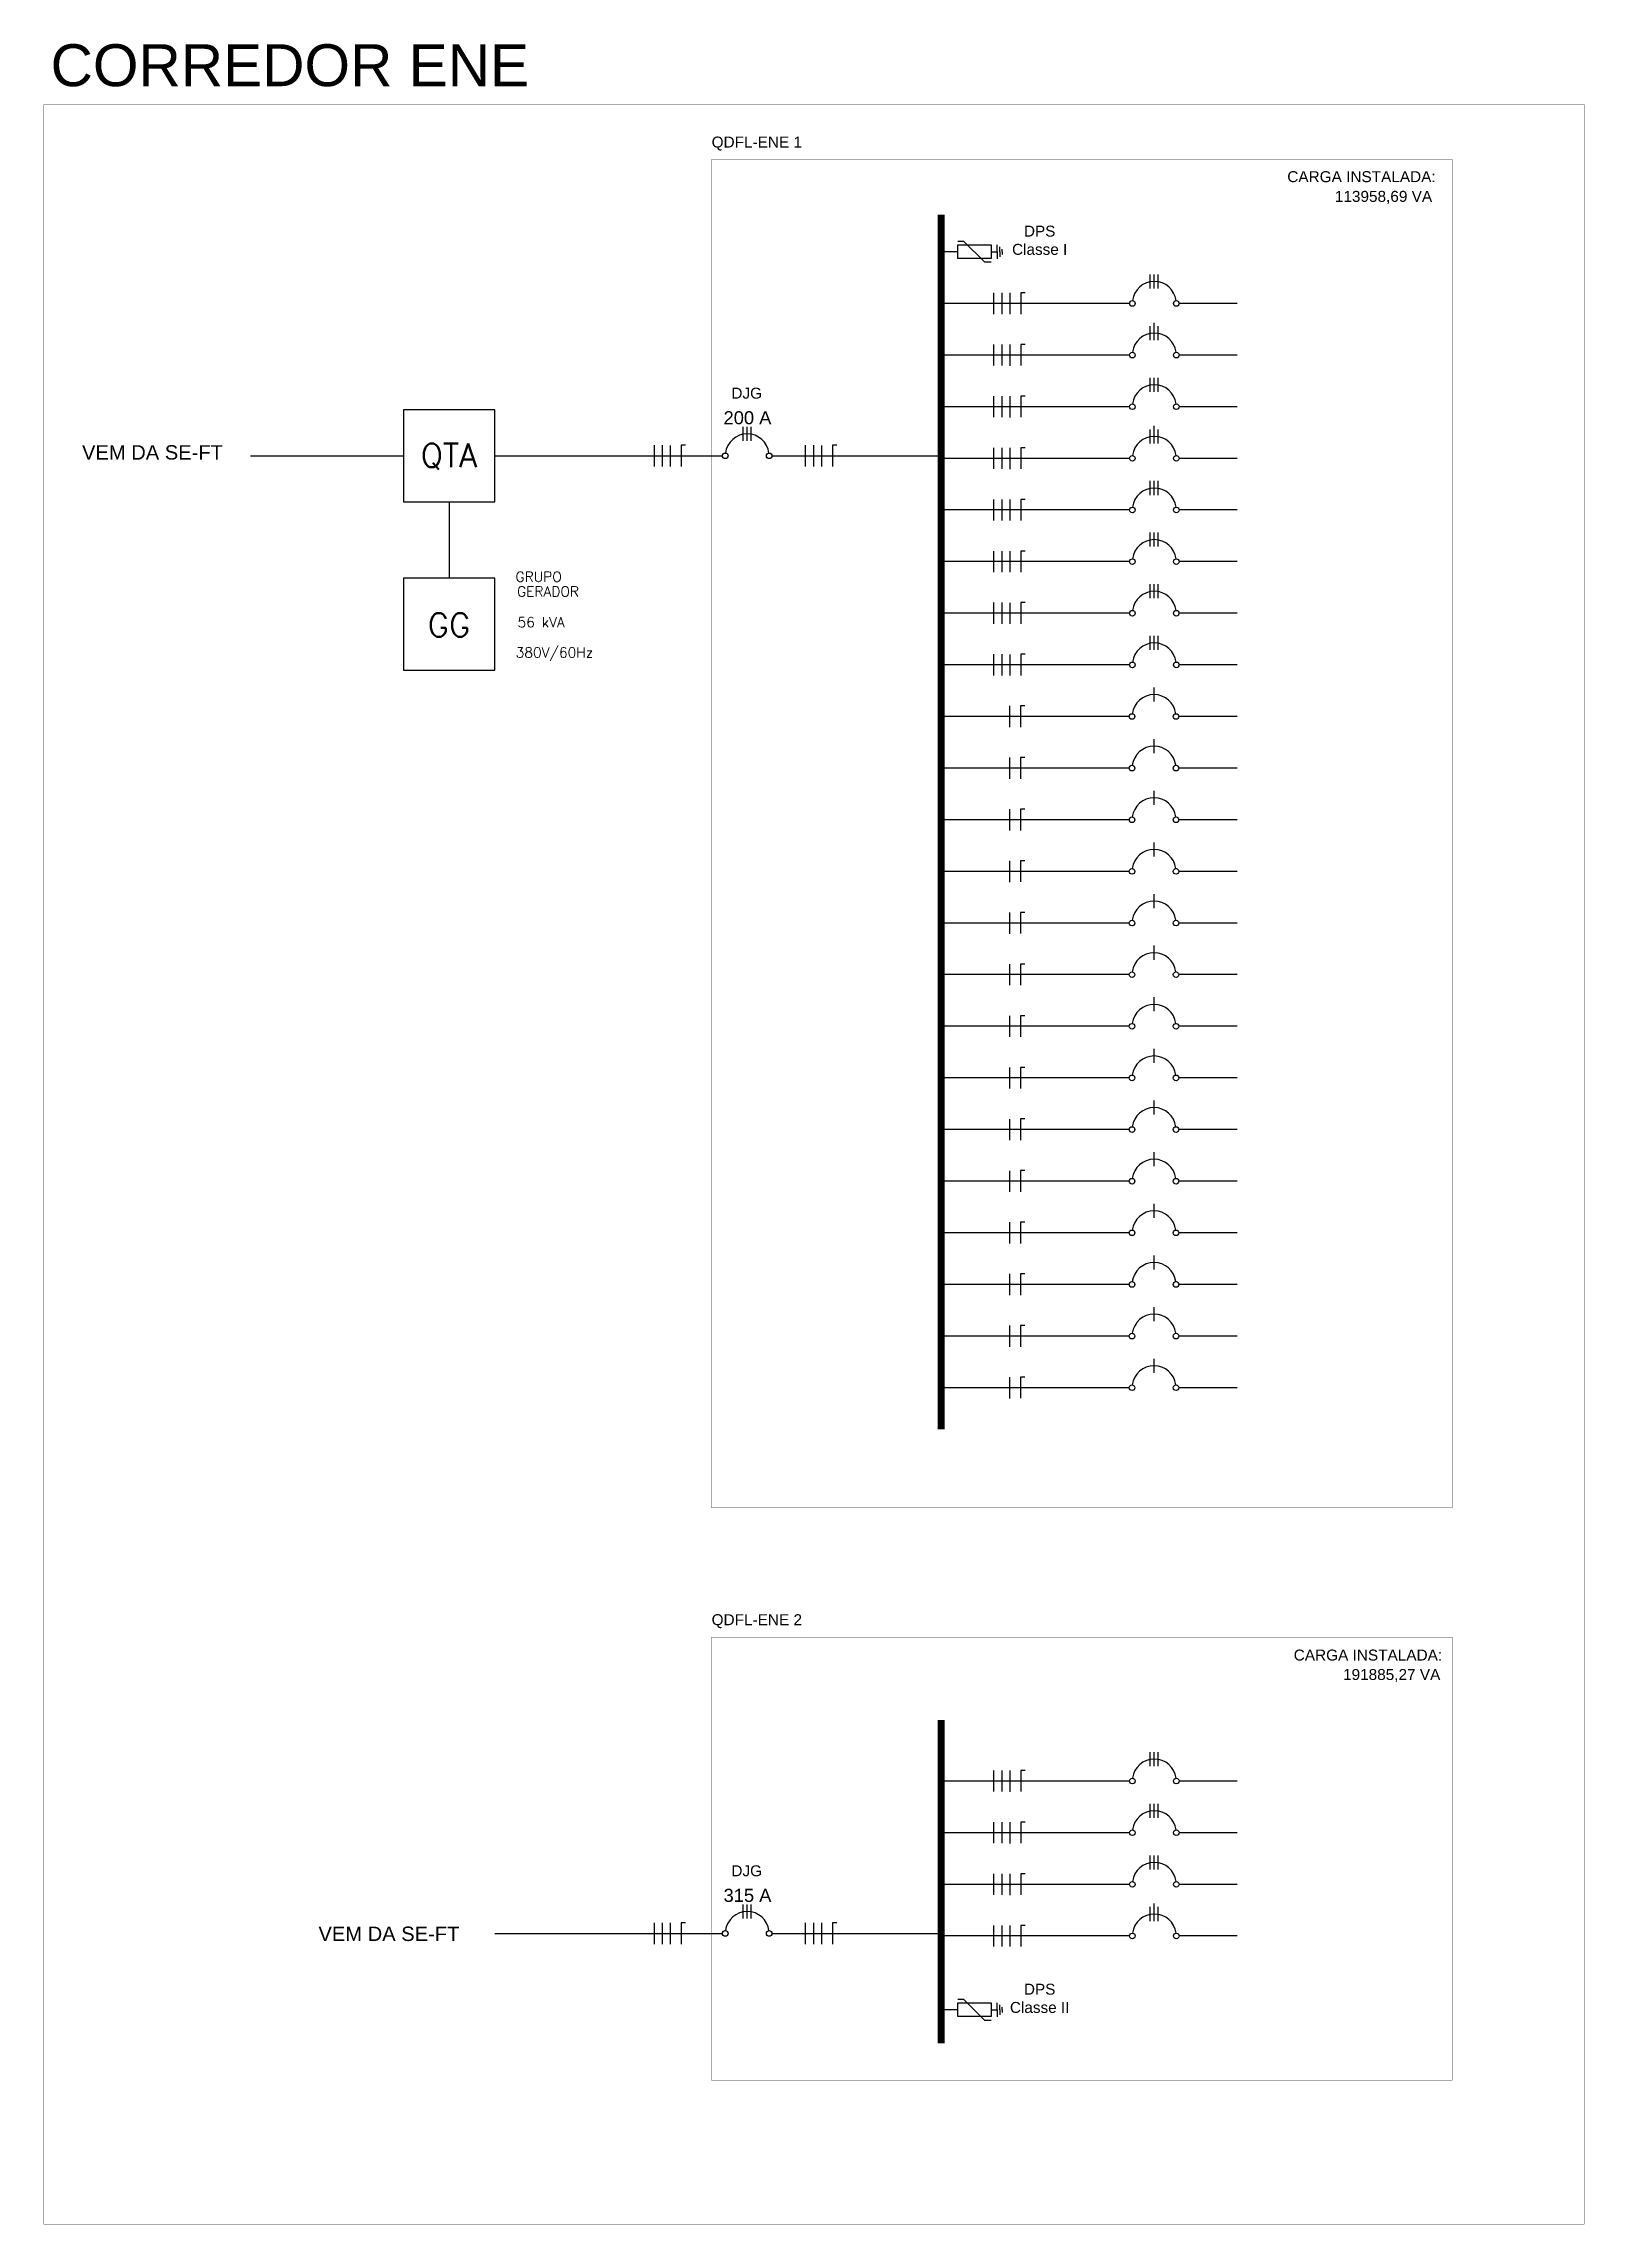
# Model space of a CAD drawing. Header units: millimetres. Extents: x 700 to 1754, y 408 to 936.
# Drawn here: x 1096.3 to 1275.3, y 650.9 to 904.3 of the extents above; entities that cross this region are included whole.
import ezdxf
from ezdxf.enums import TextEntityAlignment as Align

# ---------------------------------------------------------------- set-up
doc = ezdxf.new("R2010")
doc.units = ezdxf.units.MM
doc.linetypes.add('ACAD_ISO03W100', pattern=[30, 12, -18])
for name, color, linetype in [('A-03', 3, 'Continuous'), ('ARA_DISPOSITIVOS', 5, 'Continuous'), ('ARA_LEGENDA', 7, 'Continuous'), ('EQUIPAMENTOS', 4, 'Continuous'), ('GSP_Arq_TEXTO', 7, 'Continuous'), ('GSP_URB_TEXTO GERAL', 7, 'Continuous'), ('S16', 2, 'Continuous'), ('UNIFILAR', 3, 'Continuous'), ('VAI AO CTA', 7, 'Continuous')]:
    doc.layers.add(name, color=color, linetype=linetype)
doc.layers.add('BARRAMENTO', color=1, linetype='Continuous', lineweight=30)
doc.styles.add('ARA_TITULO_1', font='arial.ttf', dxfattribs={"height": 4})
doc.styles.add('ARIAL', font='arial.ttf')
doc.styles.add('ROMANS', font='arial.ttf')
doc.styles.add('S16', font='SIMPLEX.SHX', dxfattribs={"height": 0.16})

msp = doc.modelspace()

# ---------------------------------------------------------------- texts
at = {"layer": 'ARA_LEGENDA', "style": 'ROMANS'}
for s, p in [('200 A', (1178.09, 860.84)), ('315 A', (1178.09, 689.13))]:
    msp.add_text(s, height=1.522, dxfattribs=at).set_placement(p, align=Align.MIDDLE)
at = {"layer": 'GSP_Arq_TEXTO', "insert": (1124.92, 904.24), "char_height": 4.8732, "attachment_point": 2, "style": 'ARIAL'}
msp.add_mtext_dynamic_manual_height_columns('CORREDOR ENE', width=88.3104, gutter_width=0.45, heights=[1.79], dxfattribs=at)
at = {"layer": 'GSP_Arq_TEXTO', "char_height": 1.272, "width": 6.8733, "attachment_point": 2, "style": 'ARIAL'}
for s, insert in [('DPS\\PClasse I', (1212.04, 883.16)), ('DPS\\PClasse II', (1212.04, 678.86))]:
    msp.add_mtext(s, dxfattribs=dict(at, insert=insert))
at = {"layer": 'S16', "color": 7, "style": 'S16'}
for s, height, p in [('QTA', 2.74, (1143.41, 856.33)), ('GRUPO', 1.173, (1153.83, 842.36)), ('GERADOR', 1.173, (1154.92, 840.65)), ('GG', 2.74, (1143.41, 836.76)), ('56 kVA', 1.173, (1154.12, 837.07)), ('380V/60Hz', 1.173, (1155.66, 833.47))]:
    msp.add_text(s, height=height, dxfattribs=at).set_placement(p, align=Align.MIDDLE)
at = {"layer": 'VAI AO CTA', "attachment_point": 3, "style": 'ARA_TITULO_1'}
for s, width, gutter_width, heights, insert, char_height in [('\\pxql,t5;QDFL-ENE 1', 25.3745, 0.45, [1.79], (1199.3, 893.51), 1.2766), ('CARGA INSTALADA:', 25.3745, 0.45, [1.79], (1258.05, 889.49), 1.2766), (' ^I113958,69 VA', 25.3745, 0.45, [1.79], (1257.64, 887.2), 1.2766), ('\\pxqc;VEM DA SE-FT', 23.2565, 0.59, [0], (1120.59, 857.65), 1.6745), ('\\pxql,t5;QDFL-ENE 2', 25.3745, 0.45, [1.79], (1199.3, 721.8), 1.2766), ('CARGA INSTALADA:', 25.3745, 0.45, [1.79], (1258.8, 717.69), 1.2766), (' ^I191885,27 VA', 25.3745, 0.45, [1.79], (1258.59, 715.43), 1.2766), ('\\pxqc;VEM DA SE-FT', 23.2565, 0.59, [0], (1148.06, 685.5), 1.6745)]:
    msp.add_mtext_dynamic_manual_height_columns(s, width=width, gutter_width=gutter_width, heights=heights, dxfattribs=dict(at, insert=insert, char_height=char_height))
at = {"layer": 'VAI AO CTA', "char_height": 1.272, "width": 17.7112, "attachment_point": 2, "style": 'ARIAL'}
for insert in [(1178, 864.33), (1178, 692.62)]:
    msp.add_mtext('DJG', dxfattribs=dict(at, insert=insert))

# ---------------------------------------------------------------- blocks, each defined once
blk = doc.blocks.new('DISJ TRIF')
at = {"layer": 'A-03', "color": 2}
for p, q in [((0.217, 0.418), (0.421, 0.418)), ((0.217, 0.36), (0.421, 0.36)), ((0.217, 0.302), (0.421, 0.302))]:
    blk.add_line(p, q, dxfattribs=at)
at = {"layer": 'EQUIPAMENTOS', "color": 2}
for centre in [(0, 0.679), (0, 0.041)]:
    blk.add_circle(centre, 0.0409, dxfattribs=at)
at = {"layer": 'EQUIPAMENTOS', "color": 4}
blk.add_arc((0, 0.36), 0.319, 277.3498, 82.6502, dxfattribs=at)
blk = doc.blocks.new('dps')
at = {"layer": 'ARA_DISPOSITIVOS'}
for p, q in [((9.6, -5.6), (9.6, 0)), ((9.6, -5.6), (-9.4, -24.7)), ((-9.4, -24.7), (-9.4, -30.8))]:
    blk.add_line(p, q, dxfattribs=at)
blk.add_lwpolyline([(-6.1, 0), (6.4, 0), (6.4, -30.8), (-6.1, -30.8)], close=True, dxfattribs=at)

# ---------------------------------------------------------------- linework, layer by layer
for points in [[(1225.36, 871.49), (1225.36, 871.88)], [(1225.36, 859.49), (1225.36, 859.88)], [(1225.36, 687.78), (1225.36, 688.17)]]:
    msp.add_lwpolyline(points)
at = {"layer": 'A-03', "color": 2}
for p, q in [((1225.33, 827.86), (1225.33, 829.49)), ((1225.33, 821.86), (1225.33, 823.49)), ((1225.33, 815.86), (1225.33, 817.49)), ((1225.33, 809.86), (1225.33, 811.49)), ((1225.33, 803.86), (1225.33, 805.49)), ((1225.33, 797.86), (1225.33, 799.49)), ((1225.33, 791.86), (1225.33, 793.49)), ((1225.33, 785.86), (1225.33, 787.49)), ((1225.33, 779.86), (1225.33, 781.49)), ((1225.33, 773.86), (1225.33, 775.49)), ((1225.33, 767.86), (1225.33, 769.49)), ((1225.33, 761.86), (1225.33, 763.49)), ((1225.33, 755.86), (1225.33, 757.49)), ((1225.33, 749.86), (1225.33, 751.49))]:
    msp.add_line(p, q, dxfattribs=at)
at = {"layer": 'ARA_LEGENDA', "color": 2, "linetype": 'ACAD_ISO03W100', "ltscale": 0.25, "const_width": 0.0375}
msp.add_lwpolyline([(1275.31, 650.91), (1096.33, 650.91), (1096.33, 897.23), (1275.31, 897.23)], close=True, dxfattribs=at)
at = {"layer": 'ARA_LEGENDA', "color": 7, "linetype": 'ACAD_ISO03W100', "ltscale": 0.25, "const_width": 0.0375}
for points in [[(1259.96, 734.16), (1173.92, 734.16), (1173.92, 890.83), (1259.96, 890.83)], [(1259.96, 667.66), (1173.92, 667.66), (1173.92, 719.12), (1259.96, 719.12)]]:
    msp.add_lwpolyline(points, close=True, dxfattribs=at)
at = {"layer": 'BARRAMENTO', "color": 1, "ltscale": 200}
for p, q in [((1202.54, 880.12), (1200.6, 880.12)), ((1202.54, 675.82), (1200.6, 675.82))]:
    msp.add_line(p, q, dxfattribs=at)
at = {"layer": 'BARRAMENTO', "color": 3, "ltscale": 200}
for p, q in [((1206.39, 880.12), (1207.11, 880.12)), ((1207.11, 880.12), (1207.11, 880.92)), ((1207.11, 880.12), (1207.11, 879.32)), ((1207.42, 880.12), (1207.42, 880.7)), ((1207.42, 880.12), (1207.42, 879.54)), ((1207.7, 880.12), (1207.7, 880.44)), ((1207.7, 880.12), (1207.7, 879.8)), ((1206.39, 675.82), (1207.11, 675.82)), ((1207.11, 675.82), (1207.11, 676.63)), ((1207.11, 675.82), (1207.11, 675.02)), ((1207.42, 675.82), (1207.42, 676.41)), ((1207.42, 675.82), (1207.42, 675.24)), ((1207.7, 675.82), (1207.7, 676.14)), ((1207.7, 675.82), (1207.7, 675.5))]:
    msp.add_line(p, q, dxfattribs=at)
at = {"layer": 'BARRAMENTO'}
for p, q in [((1222.48, 874.12), (1200.6, 874.12)), ((1235, 874.12), (1228.24, 874.12)), ((1222.48, 868.12), (1200.6, 868.12)), ((1235, 868.12), (1228.24, 868.12)), ((1222.48, 862.12), (1200.6, 862.12)), ((1235, 862.12), (1228.24, 862.12)), ((1222.48, 856.12), (1200.6, 856.12)), ((1235, 856.12), (1228.24, 856.12)), ((1222.48, 850.12), (1200.6, 850.12)), ((1235, 850.12), (1228.24, 850.12)), ((1222.48, 844.12), (1200.6, 844.12)), ((1235, 844.12), (1228.24, 844.12)), ((1222.48, 838.12), (1200.6, 838.12)), ((1235, 838.12), (1228.24, 838.12)), ((1222.48, 832.12), (1200.6, 832.12)), ((1235, 832.12), (1228.24, 832.12)), ((1222.45, 826.12), (1200.57, 826.12)), ((1234.97, 826.12), (1228.2, 826.12)), ((1222.45, 820.12), (1200.57, 820.12)), ((1234.97, 820.12), (1228.2, 820.12)), ((1222.45, 814.12), (1200.57, 814.12)), ((1234.97, 814.12), (1228.2, 814.12)), ((1222.45, 808.12), (1200.57, 808.12)), ((1234.97, 808.12), (1228.2, 808.12)), ((1222.45, 802.12), (1200.57, 802.12)), ((1234.97, 802.12), (1228.2, 802.12)), ((1222.45, 796.12), (1200.57, 796.12)), ((1234.97, 796.12), (1228.2, 796.12)), ((1222.45, 790.12), (1200.57, 790.12)), ((1234.97, 790.12), (1228.2, 790.12)), ((1222.45, 784.12), (1200.57, 784.12)), ((1234.97, 784.12), (1228.2, 784.12)), ((1222.45, 778.12), (1200.57, 778.12)), ((1234.97, 778.12), (1228.2, 778.12)), ((1222.45, 772.12), (1200.57, 772.12)), ((1234.97, 772.12), (1228.2, 772.12)), ((1222.45, 766.12), (1200.57, 766.12)), ((1234.97, 766.12), (1228.2, 766.12)), ((1222.45, 760.12), (1200.57, 760.12)), ((1234.97, 760.12), (1228.2, 760.12)), ((1222.45, 754.12), (1200.57, 754.12)), ((1234.97, 754.12), (1228.2, 754.12)), ((1222.45, 748.12), (1200.57, 748.12)), ((1234.97, 748.12), (1228.2, 748.12)), ((1222.48, 702.41), (1200.6, 702.41)), ((1235, 702.41), (1228.24, 702.41)), ((1222.48, 696.41), (1200.6, 696.41)), ((1235, 696.41), (1228.24, 696.41)), ((1222.48, 690.41), (1200.6, 690.41)), ((1235, 690.41), (1228.24, 690.41)), ((1222.48, 684.41), (1200.6, 684.41)), ((1235, 684.41), (1228.24, 684.41))]:
    msp.add_line(p, q, dxfattribs=at)
at = {"layer": 'BARRAMENTO', "lineweight": 40, "const_width": 0.8}
for points in [[(1200.6, 743.27), (1200.6, 884.42)], [(1200.6, 671.95), (1200.6, 709.51)]]:
    msp.add_lwpolyline(points, dxfattribs=at)
at = {"layer": 'BARRAMENTO'}
for points in [[(1120.33, 856.41), (1138.14, 856.41)], [(1148.74, 856.41), (1175.18, 856.41)], [(1180.94, 856.41), (1200.6, 856.41)], [(1143.44, 851.08), (1143.44, 842.18)], [(1148.74, 684.7), (1175.18, 684.7)], [(1180.94, 684.7), (1200.6, 684.7)]]:
    msp.add_lwpolyline(points, dxfattribs=at)
at = {"layer": 'EQUIPAMENTOS', "color": 4}
for points in [[(1148.74, 861.75), (1138.14, 861.75), (1138.14, 851.08), (1148.74, 851.08)], [(1148.74, 842.18), (1138.14, 842.18), (1138.14, 831.51), (1148.74, 831.51)]]:
    msp.add_lwpolyline(points, close=True, dxfattribs=at)
at = {"layer": 'EQUIPAMENTOS', "color": 2}
for centre in [(1222.77, 826.12), (1227.88, 826.12), (1222.77, 820.12), (1227.88, 820.12), (1222.77, 814.12), (1227.88, 814.12), (1222.77, 808.12), (1227.88, 808.12), (1222.77, 802.12), (1227.88, 802.12), (1222.77, 796.12), (1227.88, 796.12), (1222.77, 790.12), (1227.88, 790.12), (1222.77, 784.12), (1227.88, 784.12), (1222.77, 778.12), (1227.88, 778.12), (1222.77, 772.12), (1227.88, 772.12), (1222.77, 766.12), (1227.88, 766.12), (1222.77, 760.12), (1227.88, 760.12), (1222.77, 754.12), (1227.88, 754.12), (1222.77, 748.12), (1227.88, 748.12)]:
    msp.add_circle(centre, 0.327, dxfattribs=at)
at = {"layer": 'EQUIPAMENTOS', "color": 4}
for centre in [(1225.33, 826.12), (1225.33, 820.12), (1225.33, 814.12), (1225.33, 808.12), (1225.33, 802.12), (1225.33, 796.12), (1225.33, 790.12), (1225.33, 784.12), (1225.33, 778.12), (1225.33, 772.12), (1225.33, 766.12), (1225.33, 760.12), (1225.33, 754.12), (1225.33, 748.12)]:
    msp.add_arc(centre, 2.55, 7.3498, 172.6502, dxfattribs=at)
at = {"layer": 'VAI AO CTA', "color": 1}
for p, q in [((1206.69, 875.35), (1206.69, 872.89)), ((1207.65, 875.35), (1207.65, 872.89)), ((1208.61, 872.88), (1208.61, 875.34)), ((1206.69, 869.35), (1206.69, 866.89)), ((1207.65, 869.35), (1207.65, 866.89)), ((1208.61, 866.88), (1208.61, 869.34)), ((1206.69, 863.35), (1206.69, 860.89)), ((1207.65, 863.35), (1207.65, 860.89)), ((1208.61, 860.88), (1208.61, 863.34)), ((1167.23, 857.64), (1167.23, 855.18)), ((1168.19, 857.64), (1168.19, 855.18)), ((1169.15, 855.17), (1169.15, 857.63)), ((1184.8, 857.64), (1184.8, 855.18)), ((1185.76, 857.64), (1185.76, 855.18)), ((1186.72, 855.17), (1186.72, 857.63)), ((1206.69, 857.35), (1206.69, 854.89)), ((1207.65, 857.35), (1207.65, 854.89)), ((1208.61, 854.88), (1208.61, 857.34)), ((1206.69, 851.35), (1206.69, 848.89)), ((1207.65, 851.35), (1207.65, 848.89)), ((1208.61, 848.88), (1208.61, 851.34)), ((1206.69, 845.35), (1206.69, 842.89)), ((1207.65, 845.35), (1207.65, 842.89)), ((1208.61, 842.88), (1208.61, 845.34)), ((1206.69, 839.35), (1206.69, 836.89)), ((1207.65, 839.35), (1207.65, 836.89)), ((1208.61, 836.88), (1208.61, 839.34)), ((1206.69, 833.35), (1206.69, 830.89)), ((1207.65, 833.35), (1207.65, 830.89)), ((1208.61, 830.88), (1208.61, 833.34)), ((1208.58, 824.88), (1208.58, 827.34)), ((1208.58, 818.88), (1208.58, 821.34)), ((1208.58, 812.88), (1208.58, 815.34)), ((1208.58, 806.88), (1208.58, 809.34)), ((1208.58, 800.88), (1208.58, 803.34)), ((1208.58, 794.88), (1208.58, 797.34)), ((1208.58, 788.88), (1208.58, 791.34)), ((1208.58, 782.88), (1208.58, 785.34)), ((1208.58, 776.88), (1208.58, 779.34)), ((1208.58, 770.88), (1208.58, 773.34)), ((1208.58, 764.88), (1208.58, 767.34)), ((1208.58, 758.88), (1208.58, 761.34)), ((1208.58, 752.88), (1208.58, 755.34)), ((1208.58, 746.88), (1208.58, 749.34)), ((1206.69, 703.64), (1206.69, 701.18)), ((1207.65, 703.64), (1207.65, 701.18)), ((1208.61, 701.17), (1208.61, 703.63)), ((1206.69, 697.64), (1206.69, 695.18)), ((1207.65, 697.64), (1207.65, 695.18)), ((1208.61, 695.17), (1208.61, 697.63)), ((1206.69, 691.64), (1206.69, 689.18)), ((1207.65, 691.64), (1207.65, 689.18)), ((1208.61, 689.17), (1208.61, 691.63)), ((1167.23, 685.93), (1167.23, 683.47)), ((1168.19, 685.93), (1168.19, 683.47)), ((1169.15, 683.46), (1169.15, 685.92)), ((1184.8, 685.93), (1184.8, 683.47)), ((1185.76, 685.93), (1185.76, 683.47)), ((1186.72, 683.46), (1186.72, 685.92)), ((1206.69, 685.64), (1206.69, 683.18)), ((1207.65, 685.64), (1207.65, 683.18)), ((1208.61, 683.17), (1208.61, 685.63))]:
    msp.add_line(p, q, dxfattribs=at)
at = {"layer": 'VAI AO CTA', "color": 4, "linetype": 'ACAD_ISO03W100'}
for p, q in [((1210.36, 875.35), (1209.84, 875.35)), ((1210.36, 869.35), (1209.84, 869.35)), ((1210.36, 863.35), (1209.84, 863.35)), ((1170.9, 857.64), (1170.38, 857.64)), ((1188.47, 857.64), (1187.95, 857.64)), ((1210.36, 857.35), (1209.84, 857.35)), ((1210.36, 851.35), (1209.84, 851.35)), ((1210.36, 845.35), (1209.84, 845.35)), ((1210.36, 839.35), (1209.84, 839.35)), ((1210.36, 833.35), (1209.84, 833.35)), ((1210.33, 827.35), (1209.8, 827.35)), ((1210.33, 821.35), (1209.8, 821.35)), ((1210.33, 815.35), (1209.8, 815.35)), ((1210.33, 809.35), (1209.8, 809.35)), ((1210.33, 803.35), (1209.8, 803.35)), ((1210.33, 797.35), (1209.8, 797.35)), ((1210.33, 791.35), (1209.8, 791.35)), ((1210.33, 785.35), (1209.8, 785.35)), ((1210.33, 779.35), (1209.8, 779.35)), ((1210.33, 773.35), (1209.8, 773.35)), ((1210.33, 767.35), (1209.8, 767.35)), ((1210.33, 761.35), (1209.8, 761.35)), ((1210.33, 755.35), (1209.8, 755.35)), ((1210.33, 749.35), (1209.8, 749.35)), ((1210.36, 703.64), (1209.84, 703.64)), ((1210.36, 697.64), (1209.84, 697.64)), ((1210.36, 691.64), (1209.84, 691.64)), ((1170.9, 685.93), (1170.38, 685.93)), ((1188.47, 685.93), (1187.95, 685.93)), ((1210.36, 685.64), (1209.84, 685.64))]:
    msp.add_line(p, q, dxfattribs=at)
at = {"layer": 'VAI AO CTA', "color": 4}
for p, q in [((1209.84, 875.35), (1209.84, 872.89)), ((1209.84, 869.35), (1209.84, 866.89)), ((1209.84, 863.35), (1209.84, 860.89)), ((1170.38, 857.64), (1170.38, 855.18)), ((1187.95, 857.64), (1187.95, 855.18)), ((1209.84, 857.35), (1209.84, 854.89)), ((1209.84, 851.35), (1209.84, 848.89)), ((1209.84, 845.35), (1209.84, 842.89)), ((1209.84, 839.35), (1209.84, 836.89)), ((1209.84, 833.35), (1209.84, 830.89)), ((1209.8, 827.35), (1209.8, 824.89)), ((1209.8, 821.35), (1209.8, 818.89)), ((1209.8, 815.35), (1209.8, 812.89)), ((1209.8, 809.35), (1209.8, 806.89)), ((1209.8, 803.35), (1209.8, 800.89)), ((1209.8, 797.35), (1209.8, 794.89)), ((1209.8, 791.35), (1209.8, 788.89)), ((1209.8, 785.35), (1209.8, 782.89)), ((1209.8, 779.35), (1209.8, 776.89)), ((1209.8, 773.35), (1209.8, 770.89)), ((1209.8, 767.35), (1209.8, 764.89)), ((1209.8, 761.35), (1209.8, 758.89)), ((1209.8, 755.35), (1209.8, 752.89)), ((1209.8, 749.35), (1209.8, 746.89)), ((1209.84, 703.64), (1209.84, 701.18)), ((1209.84, 697.64), (1209.84, 695.18)), ((1209.84, 691.64), (1209.84, 689.18)), ((1170.38, 685.93), (1170.38, 683.47)), ((1187.95, 685.93), (1187.95, 683.47)), ((1209.84, 685.64), (1209.84, 683.18))]:
    msp.add_line(p, q, dxfattribs=at)

# ---------------------------------------------------------------- block references
at = {"layer": 'GSP_URB_TEXTO GERAL', "color": 3, "xscale": 0.1250618214714352, "yscale": 0.1250618214714352, "zscale": 0.1250618214714352, "rotation": 89.99999999999999}
for p in [(1202.54, 880.12), (1202.54, 675.82)]:
    msp.add_blockref('dps', p, dxfattribs=at)
at = {"layer": 'UNIFILAR', "color": 0, "xscale": 8, "yscale": 8, "zscale": 8, "rotation": 90}
for p in [(1228.24, 874.12), (1228.24, 868.12), (1228.24, 862.12), (1180.94, 856.41), (1228.24, 856.12), (1228.24, 850.12), (1228.24, 844.12), (1228.24, 838.12), (1228.24, 832.12), (1228.24, 702.41), (1228.24, 696.41), (1228.24, 690.41), (1180.94, 684.7), (1228.24, 684.41)]:
    msp.add_blockref('DISJ TRIF', p, dxfattribs=at)

msp.set_redraw_order([(e.dxf.handle, doc.entitydb.next_handle()) for e in msp.query("TEXT MTEXT ATTDEF DIMENSION ARC_DIMENSION")])  # texts and dimensions are drawn at this point

doc.saveas('drawing.dxf')
